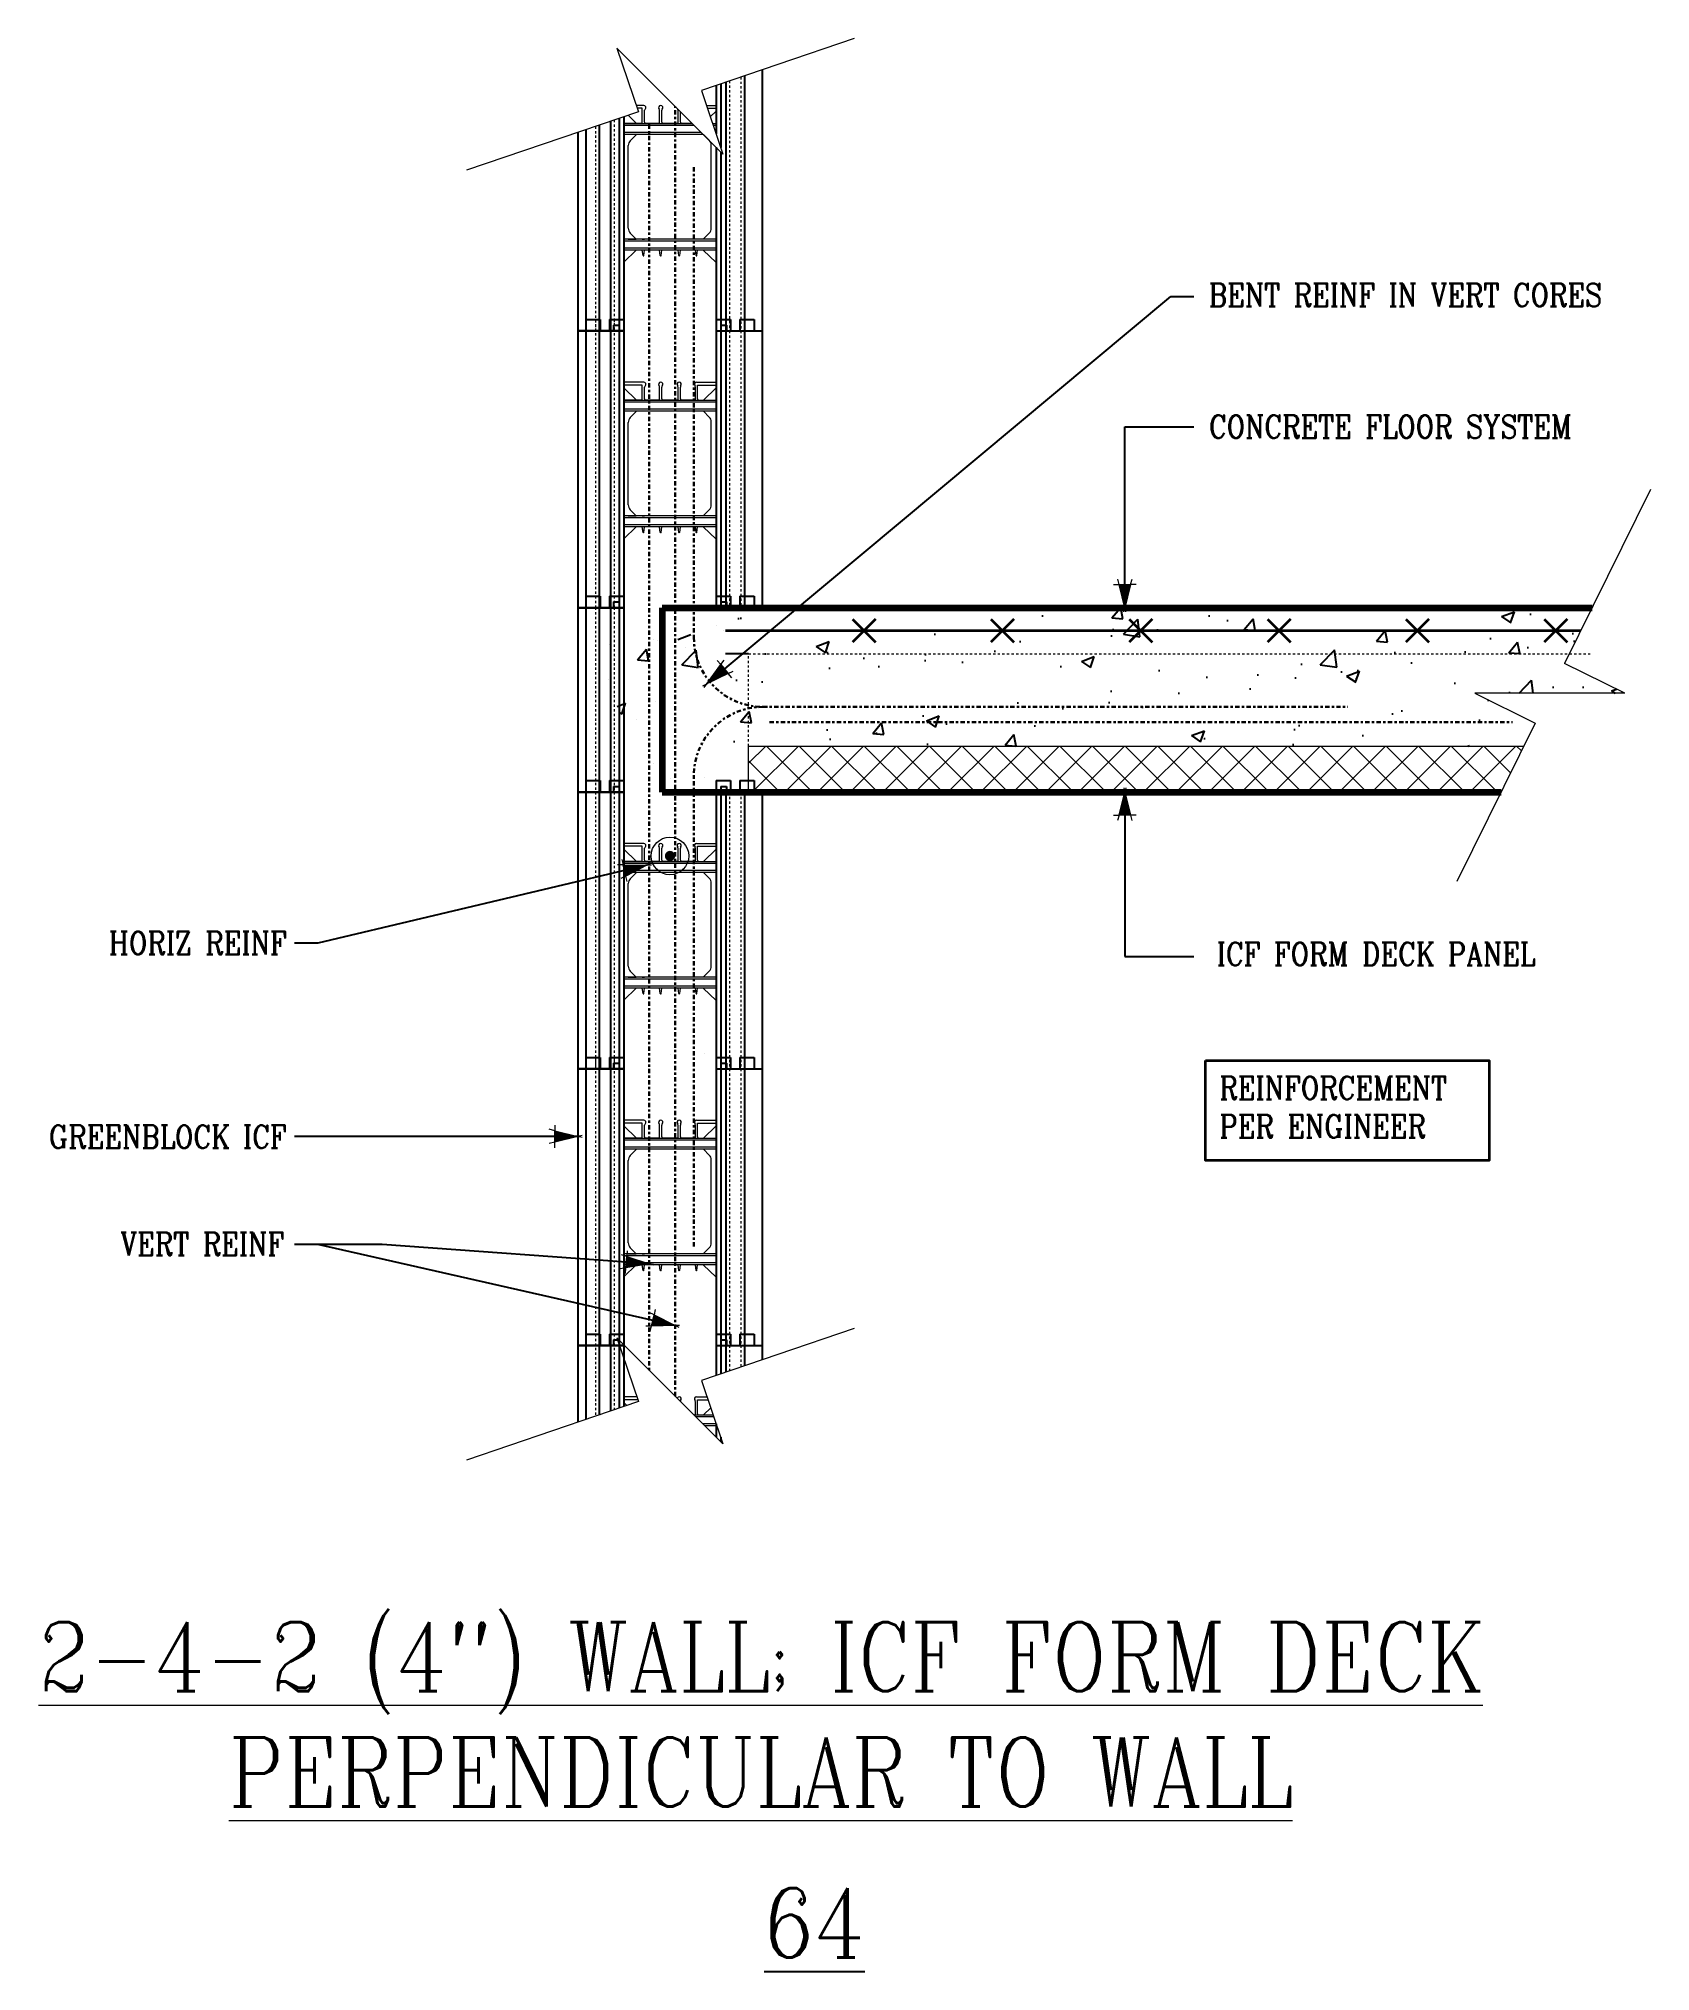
# Model space of a CAD drawing. Header units: inches. Extents: x -113 to -43.1, y 114.3 to 198.1.
import ezdxf

# ---------------------------------------------------------------- set-up
doc = ezdxf.new("R2010")
doc.units = ezdxf.units.IN
doc.header["$MEASUREMENT"] = 0
for name, pattern in [('CENTER', [2, 1.25, -0.25, 0.25, -0.25]), ('DASHED', [0.75, 0.5, -0.25]), ('DASHED2', [0.375, 0.25, -0.125]), ('HIDDEN', [0.375, 0.25, -0.125])]:
    doc.linetypes.add(name, pattern=pattern)
doc.layers.get('Defpoints').update_dxf_attribs({"color": 252})
for name, color, linetype, lineweight in [('A2 Hatch', 8, 'Continuous', 9), ('A4 medium', 7, 'Continuous', 35), ('DETAILS', 7, 'Continuous', 13), ('DIM', 3, 'Continuous', 13), ('GRADE', 5, 'Continuous', 100), ('REBAR', 2, 'CENTER', 30)]:
    doc.layers.add(name, color=color, linetype=linetype, lineweight=lineweight)
doc.styles.add('ARCTEXT', font='arctext.shx', dxfattribs={"width": 0.85})
doc.styles.add('RomanC', font='romanc.shx', dxfattribs={"width": 0.85, "height": 5})
doc.dimstyles.new('ARCTEXT1-4', dxfattribs={"dimtxt": 4, "dimasz": 2, "dimexe": 2, "dimexo": 2, "dimgap": 2, "dimtad": 1, "dimdec": 4, "dimzin": 3, "dimdsep": 46, "dimlunit": 4, "dimtxsty": 'ARCTEXT', "dimblk": 'ARCHTICK', "dimcen": 2, "dimaunit": 1, "dimadec": 0, "dimazin": 0, "dimtfac": 1, "dimtdec": 4, "dimtmove": 2, "dimatfit": 3, "dimldrblk": 'arrow', "dimfxl": 0, "dimtolj": 1, "dimtzin": 0, "dimarcsym": 0})

msp = doc.modelspace()

# ---------------------------------------------------------------- texts
at = {"layer": 'Defpoints', "insert": (-79.328, 117.907), "char_height": 3, "width": 90.08, "attachment_point": 2, "style": 'RomanC'}
msp.add_mtext('{\\L64\\P}\\P            ', dxfattribs=at)
at = {"layer": 'DIM', "color": 3, "char_height": 1, "style": 'RomanC'}
for s, insert, width, attachment_point in [('BENT REINF IN VERT CORES', (-62.234, 187.499), 22.68955, 1), ('CONCRETE FLOOR SYSTEM', (-62.223, 181.788), 22.68955, 1), ('HORIZ REINF ', (-102.216, 159.397), 22.68955, 3), ('ICF FORM DECK PANEL', (-61.89, 158.925), 22.68955, 1), ('REINFORCEMENT PER ENGINEER', (-61.776, 153.116), 13.32674, 1), ('GREENBLOCK ICF', (-102.221, 150.996), 22.68955, 3), ('VERT REINF ', (-102.328, 146.352), 22.68955, 3)]:
    msp.add_mtext(s, dxfattribs=dict(at, insert=insert, width=width, attachment_point=attachment_point))
at = {"layer": 'DIM', "insert": (-81.666, 129.454), "char_height": 3, "width": 75.35164, "attachment_point": 2, "style": 'RomanC'}
msp.add_mtext('{\\L2-4-2 (4") WALL; ICF FORM DECK PERPENDICULAR TO WALL}\\P\\P              ', dxfattribs=at)

# ---------------------------------------------------------------- blocks, each defined once
blk = doc.blocks.new('_ArchTick')
at = {"color": 0, "linetype": 'ByBlock', "const_width": 0.15}
blk.add_lwpolyline([(-0.5, -0.5), (0.5, 0.5)], dxfattribs=at)
blk = doc.blocks.new('arrow')
at = {"layer": 'DIM'}
blk.add_hatch(color=253, dxfattribs=at).paths.add_polyline_path([(-2, 0.5), (-2, -0.5), (0, 0)])
at = {"layer": 'DIM', "lineweight": 9}
for points in [[(-2, 0.98), (-2, 0.5), (-2.47, 0.62)], [(0.37, 0.09), (0, 0)], [(0.37, -0.09), (0, 0)], [(-2, -0.98), (-2, -0.5), (-2.47, -0.62)]]:
    blk.add_lwpolyline(points, dxfattribs=at)
at = {"layer": 'DIM', "lineweight": 15}
blk.add_lwpolyline([(0, 0), (-2, -0.5), (-2, 0.5), (0, 0)], dxfattribs=at)

# ---------------------------------------------------------------- hatches: boundary and pattern name
at = {"ltscale": 0.15}
h = msp.add_hatch(dxfattribs=at)
h.set_pattern_fill('AR-CONC', color=256, scale=0.8, style=0)
h.set_pattern_definition([(50, (-3852.431, 865.3656), (5.7380815, -0.502017), [0.6, -6.6]), (355, (-3852.431, 865.3656), (-1.110011, 6.017537), [0.48, -5.28]), (100.45145, (-3851.953, 865.324), (4.628071, 5.51552), [0.5099215, -5.609137]), (46.1842, (-3852.431, 866.9656), (8.537928, -1.324152), [0.9, -9.9]), (96.63564, (-3851.7196, 866.855), (7.477296, 7.792949), [0.764882, -8.413704]), (351.1842, (-3852.431, 866.966), (7.477296, 7.792949), [0.72, -7.92]), (21, (-3851.631, 866.5656), (4.7752564, -3.220951), [0.6, -6.6]), (326, (-3851.631, 866.5656), (1.946523, 5.8012), [0.48, -5.28]), (71.45144, (-3851.233, 866.297), (6.721779, 2.580249), [0.5099215, -5.609137]), (37.5, (-3852.431, 865.3656), (0.0972788, 2.6631508), [0, -5.216, 0, -5.36, 0, -5.3]), (7.5, (-3852.431, 865.3656), (2.1045563, 3.1552937), [0, -3.056, 0, -5.096, 0, -2.02]), (327.5, (-3854.215, 865.3656), (4.2705795, -0.180439), [0, -2, 0, -6.24, 0, -8.28]), (317.5, (-3855.015, 865.3656), (4.6654894, 0.80084), [0, -2.6, 0, -4.144, 0, -5.88])])
h.paths.add_polyline_path([(-83.188, 173.438), (-45.612, 173.438), (-46.807, 171.017), (-44.193, 169.727), (-50.693, 169.727), (-48.08, 168.437), (-48.573, 167.438), (-83.188, 167.438)])
at = {"layer": 'A2 Hatch', "ltscale": 0.15}
h = msp.add_hatch(dxfattribs=at)
h.set_pattern_fill('ANSI37', color=256, scale=8, style=0)
h.set_pattern_definition([(45, (-3852.4311, 865.3656), (-0.70710678, 0.70710678), []), (135, (-3852.4311, 865.3656), (-0.70710678, -0.70710678), [])])
h.paths.add_polyline_path([(-82.188, 165.438), (-82.188, 167.438), (-48.573, 167.438), (-49.56, 165.438)])
h = msp.add_hatch(color=256, dxfattribs=at)
edge = h.paths.add_edge_path()
edge.add_arc((-85.598, 162.672), 0.224, 0, 360)

# ---------------------------------------------------------------- linework, layer by layer
at = {"color": 1}
for p, q in [((-83.398, 196.149), (-83.398, 193.394)), ((-83.183, 196.222), (-83.183, 185.438)), ((-82.363, 196.5), (-82.363, 185.438)), ((-81.598, 196.759), (-81.598, 185.438)), ((-83.598, 196.081), (-83.598, 193.984)), ((-88.173, 194.529), (-88.173, 185.438)), ((-87.798, 194.657), (-87.798, 185.438)), ((-87.598, 194.724), (-87.598, 185.438)), ((-89.598, 194.046), (-89.598, 185.438)), ((-89.248, 194.165), (-89.248, 185.438)), ((-88.673, 194.36), (-88.673, 185.438)), ((-83.598, 193.403), (-83.598, 185.438)), ((-83.398, 193.203), (-83.398, 185.438)), ((-89.598, 185.438), (-87.598, 185.438)), ((-89.598, 185.438), (-88.048, 185.438)), ((-89.598, 185.438), (-87.598, 185.438)), ((-89.598, 185.438), (-87.598, 185.438)), ((-89.598, 185.438), (-89.598, 173.438)), ((-89.598, 185.438), (-88.048, 185.438)), ((-89.598, 185.438), (-87.598, 185.438)), ((-89.598, 185.438), (-87.598, 185.438)), ((-89.598, 185.438), (-87.598, 185.438)), ((-89.598, 185.438), (-88.048, 185.438)), ((-89.598, 185.438), (-87.598, 185.438)), ((-89.598, 185.438), (-87.598, 185.438)), ((-89.598, 185.438), (-88.048, 185.438)), ((-89.598, 185.438), (-87.598, 185.438)), ((-89.598, 185.438), (-87.598, 185.438)), ((-89.248, 185.938), (-88.623, 185.938)), ((-89.248, 185.938), (-88.623, 185.938)), ((-89.248, 185.938), (-89.248, 173.438)), ((-89.248, 185.938), (-88.623, 185.938)), ((-89.248, 185.938), (-88.623, 185.938)), ((-88.673, 185.938), (-88.673, 173.438)), ((-88.173, 185.438), (-88.673, 185.438)), ((-88.173, 185.438), (-88.673, 185.438)), ((-88.173, 185.438), (-88.673, 185.438)), ((-88.173, 185.438), (-88.673, 185.438)), ((-88.623, 185.938), (-88.623, 185.438)), ((-88.623, 185.938), (-88.623, 185.438)), ((-88.623, 185.938), (-88.623, 185.438)), ((-88.623, 185.938), (-88.623, 185.438)), ((-88.223, 185.938), (-88.223, 185.438)), ((-88.223, 185.938), (-87.598, 185.938)), ((-88.223, 185.938), (-88.223, 185.438)), ((-88.223, 185.938), (-87.598, 185.938)), ((-88.223, 185.938), (-88.223, 185.438)), ((-88.223, 185.938), (-87.598, 185.938)), ((-88.223, 185.938), (-88.223, 185.438)), ((-88.223, 185.938), (-87.598, 185.938)), ((-88.173, 185.938), (-88.173, 173.438)), ((-88.048, 185.688), (-88.048, 185.438)), ((-88.048, 185.688), (-87.798, 185.688)), ((-88.048, 185.688), (-88.048, 185.438)), ((-88.048, 185.688), (-87.798, 185.688)), ((-88.048, 185.688), (-88.048, 185.438)), ((-88.048, 185.688), (-87.798, 185.688)), ((-88.048, 185.688), (-88.048, 185.438)), ((-88.048, 185.688), (-87.798, 185.688)), ((-87.798, 185.688), (-87.798, 173.438)), ((-87.798, 185.438), (-87.598, 185.438)), ((-87.798, 185.438), (-87.598, 185.438)), ((-87.798, 185.438), (-87.598, 185.438)), ((-87.798, 185.438), (-87.598, 185.438)), ((-87.598, 185.938), (-87.598, 173.438)), ((-83.598, 185.938), (-82.973, 185.938)), ((-83.598, 185.938), (-83.598, 173.438)), ((-83.598, 185.938), (-82.973, 185.938)), ((-83.598, 185.938), (-82.973, 185.938)), ((-83.598, 185.938), (-82.973, 185.938)), ((-83.598, 185.438), (-81.598, 185.438)), ((-83.598, 185.438), (-83.398, 185.438)), ((-83.598, 185.438), (-81.598, 185.438)), ((-83.598, 185.438), (-81.598, 185.438)), ((-83.598, 185.438), (-83.398, 185.438)), ((-83.598, 185.438), (-81.598, 185.438)), ((-83.598, 185.438), (-81.598, 185.438)), ((-83.598, 185.438), (-81.598, 185.438)), ((-83.598, 185.438), (-83.398, 185.438)), ((-83.598, 185.438), (-81.598, 185.438)), ((-83.598, 185.438), (-81.598, 185.438)), ((-83.598, 185.438), (-83.398, 185.438)), ((-83.598, 185.438), (-81.598, 185.438)), ((-83.598, 185.438), (-81.598, 185.438)), ((-83.398, 185.688), (-83.148, 185.688)), ((-83.398, 185.688), (-83.398, 173.438)), ((-83.398, 185.688), (-83.148, 185.688)), ((-83.398, 185.688), (-83.148, 185.688)), ((-83.398, 185.688), (-83.148, 185.688)), ((-83.183, 185.438), (-81.598, 185.438)), ((-83.183, 185.438), (-81.598, 185.438)), ((-83.183, 185.438), (-83.183, 173.438)), ((-83.183, 185.438), (-81.598, 185.438)), ((-83.183, 185.438), (-81.598, 185.438)), ((-83.148, 185.688), (-83.148, 185.438)), ((-83.148, 185.688), (-83.148, 185.438)), ((-83.148, 185.688), (-83.148, 185.438)), ((-83.148, 185.688), (-83.148, 185.438)), ((-82.973, 185.938), (-82.973, 185.438)), ((-82.973, 185.938), (-82.973, 185.438)), ((-82.973, 185.938), (-82.973, 185.438)), ((-82.973, 185.938), (-82.973, 185.438)), ((-82.573, 185.938), (-82.573, 185.438)), ((-82.573, 185.938), (-81.948, 185.938)), ((-82.573, 185.938), (-82.573, 185.438)), ((-82.573, 185.938), (-81.948, 185.938)), ((-82.573, 185.938), (-82.573, 185.438)), ((-82.573, 185.938), (-81.948, 185.938)), ((-82.573, 185.938), (-82.573, 185.438)), ((-82.573, 185.938), (-81.948, 185.938)), ((-82.363, 185.438), (-82.363, 173.438)), ((-81.948, 185.938), (-81.948, 185.438)), ((-81.948, 185.938), (-81.948, 185.438)), ((-81.948, 185.938), (-81.948, 185.438)), ((-81.948, 185.938), (-81.948, 185.438)), ((-81.598, 185.438), (-81.598, 173.438)), ((-89.248, 173.938), (-88.623, 173.938)), ((-89.248, 173.938), (-88.623, 173.938)), ((-88.623, 173.938), (-88.623, 173.438)), ((-88.623, 173.938), (-88.623, 173.438)), ((-88.223, 173.938), (-88.223, 173.438)), ((-88.223, 173.938), (-87.598, 173.938)), ((-88.223, 173.938), (-88.223, 173.438)), ((-88.223, 173.938), (-87.598, 173.938)), ((-88.048, 173.688), (-88.048, 173.438)), ((-88.048, 173.688), (-87.798, 173.688)), ((-88.048, 173.688), (-88.048, 173.438)), ((-88.048, 173.688), (-87.798, 173.688)), ((-83.598, 173.938), (-82.973, 173.938)), ((-83.598, 173.938), (-82.973, 173.938)), ((-83.398, 173.688), (-83.148, 173.688)), ((-83.398, 173.688), (-83.148, 173.688)), ((-83.148, 173.688), (-83.148, 173.438)), ((-83.148, 173.688), (-83.148, 173.438)), ((-82.973, 173.938), (-82.973, 173.438)), ((-82.973, 173.938), (-82.973, 173.438)), ((-82.573, 173.938), (-82.573, 173.438)), ((-82.573, 173.938), (-81.948, 173.938)), ((-82.573, 173.938), (-82.573, 173.438)), ((-82.573, 173.938), (-81.948, 173.938)), ((-81.948, 173.938), (-81.948, 173.438)), ((-81.948, 173.938), (-81.948, 173.438)), ((-89.598, 173.438), (-87.598, 173.438)), ((-89.598, 173.438), (-88.048, 173.438)), ((-89.598, 173.438), (-87.598, 173.438)), ((-89.598, 173.438), (-87.598, 173.438)), ((-89.598, 173.438), (-88.048, 173.438)), ((-89.598, 173.438), (-87.598, 173.438)), ((-89.598, 173.438), (-87.598, 173.438)), ((-89.598, 173.438), (-89.598, 153.438)), ((-89.248, 173.438), (-89.248, 153.438)), ((-88.173, 173.438), (-88.673, 173.438)), ((-88.173, 173.438), (-88.673, 173.438)), ((-88.673, 173.438), (-88.673, 153.438)), ((-88.173, 173.438), (-88.173, 153.438)), ((-87.798, 173.438), (-87.598, 173.438)), ((-87.798, 173.438), (-87.598, 173.438)), ((-87.798, 173.438), (-87.798, 153.438)), ((-87.598, 173.438), (-87.598, 153.438)), ((-83.598, 173.438), (-81.598, 173.438)), ((-83.598, 173.438), (-83.398, 173.438)), ((-83.598, 173.438), (-81.598, 173.438)), ((-83.598, 173.438), (-81.598, 173.438)), ((-83.598, 173.438), (-83.398, 173.438)), ((-83.598, 173.438), (-81.598, 173.438)), ((-83.598, 173.438), (-81.598, 173.438)), ((-83.183, 173.438), (-81.598, 173.438)), ((-83.183, 173.438), (-81.598, 173.438)), ((-89.248, 165.938), (-88.623, 165.938)), ((-89.248, 165.938), (-88.623, 165.938)), ((-88.623, 165.938), (-88.623, 165.438)), ((-88.623, 165.938), (-88.623, 165.438)), ((-88.223, 165.938), (-88.223, 165.438)), ((-88.223, 165.938), (-87.598, 165.938)), ((-88.223, 165.938), (-88.223, 165.438)), ((-88.223, 165.938), (-87.598, 165.938)), ((-83.598, 165.938), (-82.973, 165.938)), ((-83.598, 165.938), (-83.598, 153.438)), ((-83.598, 165.938), (-82.973, 165.938)), ((-82.973, 165.938), (-82.973, 165.438)), ((-82.973, 165.938), (-82.973, 165.438)), ((-82.573, 165.938), (-82.573, 165.438)), ((-82.573, 165.938), (-81.948, 165.938)), ((-82.573, 165.938), (-82.573, 165.438)), ((-82.573, 165.938), (-81.948, 165.938)), ((-81.948, 165.938), (-81.948, 165.438)), ((-81.948, 165.938), (-81.948, 165.438)), ((-89.598, 165.438), (-87.598, 165.438)), ((-89.598, 165.438), (-88.048, 165.438)), ((-89.598, 165.438), (-87.598, 165.438)), ((-89.598, 165.438), (-87.598, 165.438)), ((-89.598, 165.438), (-88.048, 165.438)), ((-89.598, 165.438), (-87.598, 165.438)), ((-89.598, 165.438), (-87.598, 165.438)), ((-88.173, 165.438), (-88.673, 165.438)), ((-88.173, 165.438), (-88.673, 165.438)), ((-88.048, 165.688), (-88.048, 165.438)), ((-88.048, 165.688), (-87.798, 165.688)), ((-88.048, 165.688), (-88.048, 165.438)), ((-88.048, 165.688), (-87.798, 165.688)), ((-87.798, 165.438), (-87.598, 165.438)), ((-87.798, 165.438), (-87.598, 165.438)), ((-83.598, 165.438), (-81.598, 165.438)), ((-83.598, 165.438), (-83.398, 165.438)), ((-83.598, 165.438), (-81.598, 165.438)), ((-83.598, 165.438), (-81.598, 165.438)), ((-83.598, 165.438), (-83.398, 165.438)), ((-83.598, 165.438), (-81.598, 165.438)), ((-83.598, 165.438), (-81.598, 165.438)), ((-83.398, 165.688), (-83.148, 165.688)), ((-83.398, 165.688), (-83.398, 153.438)), ((-83.398, 165.688), (-83.148, 165.688)), ((-83.183, 165.438), (-81.598, 165.438)), ((-83.183, 165.438), (-81.598, 165.438)), ((-83.183, 165.438), (-83.183, 153.438)), ((-83.148, 165.688), (-83.148, 165.438)), ((-83.148, 165.688), (-83.148, 165.438)), ((-82.363, 165.438), (-82.363, 153.438)), ((-81.598, 165.438), (-81.598, 153.438)), ((-89.598, 153.438), (-87.598, 153.438)), ((-89.598, 153.438), (-88.048, 153.438)), ((-89.598, 153.438), (-87.598, 153.438)), ((-89.598, 153.438), (-87.598, 153.438)), ((-89.598, 153.438), (-88.048, 153.438)), ((-89.598, 153.438), (-87.598, 153.438)), ((-89.598, 153.438), (-87.598, 153.438)), ((-89.598, 153.438), (-87.598, 153.438)), ((-89.598, 153.438), (-88.048, 153.438)), ((-89.598, 153.438), (-87.598, 153.438)), ((-89.598, 153.438), (-87.598, 153.438)), ((-89.598, 153.438), (-89.598, 141.438)), ((-89.598, 153.438), (-88.048, 153.438)), ((-89.598, 153.438), (-87.598, 153.438)), ((-89.598, 153.438), (-87.598, 153.438)), ((-89.248, 153.938), (-88.623, 153.938)), ((-89.248, 153.938), (-88.623, 153.938)), ((-89.248, 153.938), (-88.623, 153.938)), ((-89.248, 153.938), (-88.623, 153.938)), ((-89.248, 153.938), (-89.248, 141.438)), ((-88.673, 153.938), (-88.673, 141.438)), ((-88.173, 153.438), (-88.673, 153.438)), ((-88.173, 153.438), (-88.673, 153.438)), ((-88.173, 153.438), (-88.673, 153.438)), ((-88.173, 153.438), (-88.673, 153.438)), ((-88.623, 153.938), (-88.623, 153.438)), ((-88.623, 153.938), (-88.623, 153.438)), ((-88.623, 153.938), (-88.623, 153.438)), ((-88.623, 153.938), (-88.623, 153.438)), ((-88.223, 153.938), (-88.223, 153.438)), ((-88.223, 153.938), (-87.598, 153.938)), ((-88.223, 153.938), (-88.223, 153.438)), ((-88.223, 153.938), (-87.598, 153.938)), ((-88.223, 153.938), (-88.223, 153.438)), ((-88.223, 153.938), (-87.598, 153.938)), ((-88.223, 153.938), (-88.223, 153.438)), ((-88.223, 153.938), (-87.598, 153.938)), ((-88.173, 153.938), (-88.173, 141.438)), ((-88.048, 153.688), (-88.048, 153.438)), ((-88.048, 153.688), (-87.798, 153.688)), ((-88.048, 153.688), (-88.048, 153.438)), ((-88.048, 153.688), (-87.798, 153.688)), ((-88.048, 153.688), (-88.048, 153.438)), ((-88.048, 153.688), (-87.798, 153.688)), ((-88.048, 153.688), (-88.048, 153.438)), ((-88.048, 153.688), (-87.798, 153.688)), ((-87.798, 153.688), (-87.798, 141.438)), ((-87.798, 153.438), (-87.598, 153.438)), ((-87.798, 153.438), (-87.598, 153.438)), ((-87.798, 153.438), (-87.598, 153.438)), ((-87.798, 153.438), (-87.598, 153.438)), ((-87.598, 153.938), (-87.598, 141.438)), ((-83.598, 153.938), (-82.973, 153.938)), ((-83.598, 153.938), (-82.973, 153.938)), ((-83.598, 153.938), (-82.973, 153.938)), ((-83.598, 153.938), (-83.598, 141.438)), ((-83.598, 153.938), (-82.973, 153.938)), ((-83.598, 153.438), (-81.598, 153.438)), ((-83.598, 153.438), (-83.398, 153.438)), ((-83.598, 153.438), (-81.598, 153.438)), ((-83.598, 153.438), (-81.598, 153.438)), ((-83.598, 153.438), (-83.398, 153.438)), ((-83.598, 153.438), (-81.598, 153.438)), ((-83.598, 153.438), (-81.598, 153.438)), ((-83.598, 153.438), (-81.598, 153.438)), ((-83.598, 153.438), (-83.398, 153.438)), ((-83.598, 153.438), (-81.598, 153.438)), ((-83.598, 153.438), (-81.598, 153.438)), ((-83.598, 153.438), (-83.398, 153.438)), ((-83.598, 153.438), (-81.598, 153.438)), ((-83.598, 153.438), (-81.598, 153.438)), ((-83.398, 153.688), (-83.148, 153.688)), ((-83.398, 153.688), (-83.148, 153.688)), ((-83.398, 153.688), (-83.148, 153.688)), ((-83.398, 153.688), (-83.398, 141.438)), ((-83.398, 153.688), (-83.148, 153.688)), ((-83.183, 153.438), (-81.598, 153.438)), ((-83.183, 153.438), (-81.598, 153.438)), ((-83.183, 153.438), (-81.598, 153.438)), ((-83.183, 153.438), (-81.598, 153.438)), ((-83.183, 153.438), (-83.183, 141.438)), ((-83.148, 153.688), (-83.148, 153.438)), ((-83.148, 153.688), (-83.148, 153.438)), ((-83.148, 153.688), (-83.148, 153.438)), ((-83.148, 153.688), (-83.148, 153.438)), ((-82.973, 153.938), (-82.973, 153.438)), ((-82.973, 153.938), (-82.973, 153.438)), ((-82.973, 153.938), (-82.973, 153.438)), ((-82.973, 153.938), (-82.973, 153.438)), ((-82.573, 153.938), (-82.573, 153.438)), ((-82.573, 153.938), (-81.948, 153.938)), ((-82.573, 153.938), (-82.573, 153.438)), ((-82.573, 153.938), (-81.948, 153.938)), ((-82.573, 153.938), (-82.573, 153.438)), ((-82.573, 153.938), (-81.948, 153.938)), ((-82.573, 153.938), (-82.573, 153.438)), ((-82.573, 153.938), (-81.948, 153.938)), ((-82.363, 153.438), (-82.363, 141.438)), ((-81.948, 153.938), (-81.948, 153.438)), ((-81.948, 153.938), (-81.948, 153.438)), ((-81.948, 153.938), (-81.948, 153.438)), ((-81.948, 153.938), (-81.948, 153.438)), ((-81.598, 153.438), (-81.598, 141.438)), ((-89.248, 141.938), (-88.623, 141.938)), ((-89.248, 141.938), (-88.623, 141.938)), ((-89.248, 141.938), (-88.623, 141.938)), ((-89.248, 141.938), (-88.623, 141.938)), ((-89.248, 141.938), (-89.248, 138.235)), ((-88.673, 141.938), (-88.673, 138.43)), ((-88.623, 141.938), (-88.623, 141.438)), ((-88.623, 141.938), (-88.623, 141.438)), ((-88.623, 141.938), (-88.623, 141.438)), ((-88.623, 141.938), (-88.623, 141.438)), ((-88.223, 141.938), (-88.223, 141.438)), ((-88.223, 141.938), (-87.598, 141.938)), ((-88.223, 141.938), (-88.223, 141.438)), ((-88.223, 141.938), (-87.598, 141.938)), ((-88.223, 141.938), (-88.223, 141.438)), ((-88.223, 141.938), (-87.598, 141.938)), ((-88.223, 141.938), (-88.223, 141.438)), ((-88.223, 141.938), (-87.598, 141.938)), ((-88.173, 141.938), (-88.173, 138.599)), ((-88.048, 141.688), (-88.048, 141.438)), ((-88.048, 141.688), (-87.798, 141.688)), ((-88.048, 141.688), (-88.048, 141.438)), ((-88.048, 141.688), (-87.798, 141.688)), ((-88.048, 141.688), (-88.048, 141.438)), ((-88.048, 141.688), (-87.798, 141.688)), ((-88.048, 141.688), (-88.048, 141.438)), ((-88.048, 141.688), (-87.798, 141.688)), ((-87.798, 141.688), (-87.798, 138.726)), ((-87.598, 141.938), (-87.598, 138.794)), ((-83.598, 141.938), (-82.973, 141.938)), ((-83.598, 141.938), (-82.973, 141.938)), ((-83.598, 141.938), (-82.973, 141.938)), ((-83.598, 141.938), (-83.598, 140.151)), ((-83.598, 141.938), (-82.973, 141.938)), ((-83.398, 141.688), (-83.148, 141.688)), ((-83.398, 141.688), (-83.148, 141.688)), ((-83.398, 141.688), (-83.148, 141.688)), ((-83.398, 141.688), (-83.398, 140.219)), ((-83.398, 141.688), (-83.148, 141.688)), ((-83.148, 141.688), (-83.148, 141.438)), ((-83.148, 141.688), (-83.148, 141.438)), ((-83.148, 141.688), (-83.148, 141.438)), ((-83.148, 141.688), (-83.148, 141.438)), ((-82.973, 141.938), (-82.973, 141.438)), ((-82.973, 141.938), (-82.973, 141.438)), ((-82.973, 141.938), (-82.973, 141.438)), ((-82.973, 141.938), (-82.973, 141.438)), ((-82.573, 141.938), (-82.573, 141.438)), ((-82.573, 141.938), (-81.948, 141.938)), ((-82.573, 141.938), (-82.573, 141.438)), ((-82.573, 141.938), (-81.948, 141.938)), ((-82.573, 141.938), (-82.573, 141.438)), ((-82.573, 141.938), (-81.948, 141.938)), ((-82.573, 141.938), (-82.573, 141.438)), ((-82.573, 141.938), (-81.948, 141.938)), ((-81.948, 141.938), (-81.948, 141.438)), ((-81.948, 141.938), (-81.948, 141.438)), ((-81.948, 141.938), (-81.948, 141.438)), ((-81.948, 141.938), (-81.948, 141.438)), ((-89.598, 141.438), (-87.598, 141.438)), ((-89.598, 141.438), (-88.048, 141.438)), ((-89.598, 141.438), (-87.598, 141.438)), ((-89.598, 141.438), (-87.598, 141.438)), ((-89.598, 141.438), (-88.048, 141.438)), ((-89.598, 141.438), (-87.598, 141.438)), ((-89.598, 141.438), (-87.598, 141.438)), ((-89.598, 141.438), (-87.598, 141.438)), ((-89.598, 141.438), (-88.048, 141.438)), ((-89.598, 141.438), (-87.598, 141.438)), ((-89.598, 141.438), (-87.598, 141.438)), ((-89.598, 141.438), (-89.598, 138.116)), ((-89.598, 141.438), (-88.048, 141.438)), ((-89.598, 141.438), (-87.598, 141.438)), ((-89.598, 141.438), (-87.598, 141.438)), ((-88.173, 141.438), (-88.673, 141.438)), ((-88.173, 141.438), (-88.673, 141.438)), ((-88.173, 141.438), (-88.673, 141.438)), ((-88.173, 141.438), (-88.673, 141.438)), ((-87.798, 141.438), (-87.598, 141.438)), ((-87.798, 141.438), (-87.598, 141.438)), ((-87.798, 141.438), (-87.598, 141.438)), ((-87.798, 141.438), (-87.598, 141.438)), ((-83.598, 141.438), (-81.598, 141.438)), ((-83.598, 141.438), (-83.398, 141.438)), ((-83.598, 141.438), (-81.598, 141.438)), ((-83.598, 141.438), (-81.598, 141.438)), ((-83.598, 141.438), (-83.398, 141.438)), ((-83.598, 141.438), (-81.598, 141.438)), ((-83.598, 141.438), (-81.598, 141.438)), ((-83.598, 141.438), (-81.598, 141.438)), ((-83.598, 141.438), (-83.398, 141.438)), ((-83.598, 141.438), (-81.598, 141.438)), ((-83.598, 141.438), (-81.598, 141.438)), ((-83.598, 141.438), (-83.398, 141.438)), ((-83.598, 141.438), (-81.598, 141.438)), ((-83.598, 141.438), (-81.598, 141.438)), ((-83.183, 141.438), (-81.598, 141.438)), ((-83.183, 141.438), (-81.598, 141.438)), ((-83.183, 141.438), (-81.598, 141.438)), ((-83.183, 141.438), (-81.598, 141.438)), ((-83.183, 141.438), (-83.183, 140.291)), ((-82.363, 141.438), (-82.363, 140.57)), ((-81.598, 141.438), (-81.598, 140.829)), ((-83.598, 138.053), (-83.598, 137.472)), ((-83.398, 137.464), (-83.398, 137.272))]:
    msp.add_line(p, q, dxfattribs=at)
at = {"ltscale": 0.15}
for p, q in [((-87.598, 185.438), (-89.598, 185.438)), ((-87.598, 185.438), (-89.598, 185.438)), ((-87.598, 185.438), (-89.598, 185.438)), ((-87.598, 185.438), (-89.598, 185.438)), ((-88.623, 185.438), (-88.223, 185.438)), ((-88.623, 185.438), (-88.223, 185.438)), ((-88.623, 185.438), (-88.223, 185.438)), ((-88.623, 185.438), (-88.223, 185.438)), ((-83.598, 185.438), (-81.598, 185.438)), ((-83.598, 185.438), (-81.598, 185.438)), ((-83.598, 185.438), (-81.598, 185.438)), ((-83.598, 185.438), (-81.598, 185.438)), ((-87.598, 173.438), (-89.598, 173.438)), ((-87.598, 173.438), (-89.598, 173.438)), ((-88.623, 173.438), (-88.223, 173.438)), ((-88.623, 173.438), (-88.223, 173.438)), ((-83.598, 173.438), (-81.598, 173.438)), ((-83.598, 173.438), (-81.598, 173.438)), ((-83.574, 172.644), (-83.574, 172.644)), ((-83.574, 172.644), (-83.574, 172.644)), ((-88.239, 171.843), (-88.239, 171.843)), ((-88.239, 171.843), (-88.239, 171.843)), ((-86.305, 172.039), (-86.305, 172.039)), ((-86.305, 172.039), (-86.305, 172.039)), ((-86.125, 172.029), (-86.125, 172.029)), ((-86.125, 172.029), (-86.125, 172.029)), ((-85.254, 172.061), (-84.693, 172.276)), ((-83.275, 172.438), (-83.275, 172.438)), ((-83.275, 172.438), (-83.275, 172.438)), ((-87.972, 171.332), (-87.972, 171.332)), ((-87.972, 171.332), (-87.972, 171.332)), ((-87.005, 171.179), (-86.619, 171.638)), ((-87.005, 171.179), (-86.619, 171.638)), ((-87.005, 171.179), (-86.527, 171.137)), ((-86.527, 171.137), (-86.619, 171.638)), ((-86.527, 171.137), (-86.619, 171.638)), ((-85.088, 170.954), (-84.465, 171.603)), ((-84.942, 171.731), (-84.942, 171.731)), ((-84.942, 171.731), (-84.942, 171.731)), ((-84.377, 170.844), (-84.465, 171.603)), ((-82.188, 171.438), (-83.188, 171.438)), ((-88.269, 170.316), (-88.269, 170.316)), ((-85.088, 170.954), (-84.377, 170.843)), ((-83.999, 170.135), (-83.999, 170.135)), ((-87.892, 169.156), (-87.522, 169.298)), ((-87.684, 168.814), (-87.522, 169.298)), ((-86.222, 169.366), (-86.222, 169.366)), ((-87.821, 168.906), (-87.684, 168.814)), ((-87.047, 168.576), (-87.047, 168.576)), ((-83.904, 167.87), (-83.904, 167.87)), ((-82.212, 167.266), (-82.212, 167.266)), ((-86.32, 166.703), (-86.32, 166.703)), ((-85.556, 166.047), (-85.556, 166.047)), ((-84.099, 166.086), (-84.099, 166.086)), ((-87.598, 165.438), (-89.598, 165.438)), ((-87.598, 165.438), (-89.598, 165.438)), ((-88.623, 165.438), (-88.223, 165.438)), ((-88.623, 165.438), (-88.223, 165.438)), ((-83.598, 165.438), (-81.598, 165.438)), ((-83.598, 165.438), (-81.598, 165.438)), ((-87.598, 153.438), (-89.598, 153.438)), ((-87.598, 153.438), (-89.598, 153.438)), ((-87.598, 153.438), (-89.598, 153.438)), ((-87.598, 153.438), (-89.598, 153.438)), ((-88.623, 153.438), (-88.223, 153.438)), ((-88.623, 153.438), (-88.223, 153.438)), ((-88.623, 153.438), (-88.223, 153.438)), ((-88.623, 153.438), (-88.223, 153.438)), ((-85.556, 154.047), (-85.556, 154.047)), ((-84.099, 154.086), (-84.099, 154.086)), ((-83.598, 153.438), (-81.598, 153.438)), ((-83.598, 153.438), (-81.598, 153.438)), ((-83.598, 153.438), (-81.598, 153.438)), ((-83.598, 153.438), (-81.598, 153.438)), ((-87.598, 141.438), (-89.598, 141.438)), ((-87.598, 141.438), (-89.598, 141.438)), ((-87.598, 141.438), (-89.598, 141.438)), ((-87.598, 141.438), (-89.598, 141.438)), ((-88.623, 141.438), (-88.223, 141.438)), ((-88.623, 141.438), (-88.223, 141.438)), ((-88.623, 141.438), (-88.223, 141.438)), ((-88.623, 141.438), (-88.223, 141.438)), ((-83.598, 141.438), (-81.598, 141.438)), ((-83.598, 141.438), (-81.598, 141.438)), ((-83.598, 141.438), (-81.598, 141.438)), ((-83.598, 141.438), (-81.598, 141.438))]:
    msp.add_line(p, q, dxfattribs=at)
at = {"color": 1, "linetype": 'HIDDEN', "ltscale": 0.02}
for p, q in [((-89.248, 185.938), (-88.623, 185.938)), ((-89.248, 185.938), (-88.623, 185.938)), ((-89.248, 185.938), (-88.623, 185.938)), ((-89.248, 185.938), (-88.623, 185.938)), ((-89.248, 185.938), (-88.623, 185.938)), ((-89.248, 185.938), (-88.623, 185.938)), ((-89.248, 185.938), (-88.623, 185.938)), ((-89.248, 185.938), (-88.623, 185.938)), ((-89.248, 185.938), (-88.623, 185.938)), ((-89.248, 185.938), (-88.623, 185.938)), ((-88.623, 185.938), (-88.623, 185.438)), ((-88.623, 185.938), (-88.623, 185.438)), ((-88.623, 185.938), (-88.623, 185.438)), ((-88.623, 185.938), (-88.623, 185.438)), ((-88.623, 185.938), (-88.623, 185.438)), ((-88.623, 185.938), (-88.623, 185.438)), ((-88.623, 185.938), (-88.623, 185.438)), ((-88.623, 185.938), (-88.623, 185.438)), ((-88.623, 185.938), (-88.623, 185.438)), ((-88.623, 185.938), (-88.623, 185.438)), ((-88.223, 185.938), (-88.223, 185.438)), ((-88.223, 185.938), (-87.598, 185.938)), ((-88.223, 185.938), (-88.223, 185.438)), ((-88.223, 185.938), (-87.598, 185.938)), ((-88.223, 185.938), (-88.223, 185.438)), ((-88.223, 185.938), (-87.598, 185.938)), ((-88.223, 185.938), (-88.223, 185.438)), ((-88.223, 185.938), (-87.598, 185.938)), ((-88.223, 185.938), (-88.223, 185.438)), ((-88.223, 185.938), (-87.598, 185.938)), ((-88.223, 185.938), (-88.223, 185.438)), ((-88.223, 185.938), (-87.598, 185.938)), ((-88.223, 185.938), (-88.223, 185.438)), ((-88.223, 185.938), (-87.598, 185.938)), ((-88.223, 185.938), (-88.223, 185.438)), ((-88.223, 185.938), (-87.598, 185.938)), ((-88.223, 185.938), (-88.223, 185.438)), ((-88.223, 185.938), (-87.598, 185.938)), ((-88.223, 185.938), (-88.223, 185.438)), ((-88.223, 185.938), (-87.598, 185.938)), ((-83.598, 185.938), (-82.973, 185.938)), ((-83.598, 185.938), (-82.973, 185.938)), ((-83.598, 185.938), (-82.973, 185.938)), ((-83.598, 185.938), (-82.973, 185.938)), ((-83.598, 185.938), (-82.973, 185.938)), ((-83.598, 185.938), (-82.973, 185.938)), ((-83.598, 185.938), (-82.973, 185.938)), ((-83.598, 185.938), (-82.973, 185.938)), ((-83.598, 185.938), (-82.973, 185.938)), ((-83.598, 185.938), (-82.973, 185.938)), ((-83.398, 185.688), (-83.148, 185.688)), ((-83.398, 185.688), (-83.148, 185.688)), ((-83.398, 185.688), (-83.148, 185.688)), ((-83.398, 185.688), (-83.148, 185.688)), ((-83.398, 185.688), (-83.148, 185.688)), ((-83.398, 185.688), (-83.148, 185.688)), ((-83.398, 185.688), (-83.148, 185.688)), ((-83.398, 185.688), (-83.148, 185.688)), ((-83.398, 185.688), (-83.148, 185.688)), ((-83.398, 185.688), (-83.148, 185.688)), ((-83.148, 185.688), (-83.148, 185.438)), ((-83.148, 185.688), (-83.148, 185.438)), ((-83.148, 185.688), (-83.148, 185.438)), ((-83.148, 185.688), (-83.148, 185.438)), ((-83.148, 185.688), (-83.148, 185.438)), ((-83.148, 185.688), (-83.148, 185.438)), ((-83.148, 185.688), (-83.148, 185.438)), ((-83.148, 185.688), (-83.148, 185.438)), ((-83.148, 185.688), (-83.148, 185.438)), ((-83.148, 185.688), (-83.148, 185.438)), ((-82.973, 185.938), (-82.973, 185.438)), ((-82.973, 185.938), (-82.973, 185.438)), ((-82.973, 185.938), (-82.973, 185.438)), ((-82.973, 185.938), (-82.973, 185.438)), ((-82.973, 185.938), (-82.973, 185.438)), ((-82.973, 185.938), (-82.973, 185.438)), ((-82.973, 185.938), (-82.973, 185.438)), ((-82.973, 185.938), (-82.973, 185.438)), ((-82.973, 185.938), (-82.973, 185.438)), ((-82.973, 185.938), (-82.973, 185.438)), ((-82.573, 185.938), (-82.573, 185.438)), ((-82.573, 185.938), (-81.948, 185.938)), ((-82.573, 185.938), (-82.573, 185.438)), ((-82.573, 185.938), (-81.948, 185.938)), ((-82.573, 185.938), (-82.573, 185.438)), ((-82.573, 185.938), (-81.948, 185.938)), ((-82.573, 185.938), (-82.573, 185.438)), ((-82.573, 185.938), (-81.948, 185.938)), ((-82.573, 185.938), (-82.573, 185.438)), ((-82.573, 185.938), (-81.948, 185.938)), ((-82.573, 185.938), (-82.573, 185.438)), ((-82.573, 185.938), (-81.948, 185.938)), ((-82.573, 185.938), (-82.573, 185.438)), ((-82.573, 185.938), (-81.948, 185.938)), ((-82.573, 185.938), (-82.573, 185.438)), ((-82.573, 185.938), (-81.948, 185.938)), ((-82.573, 185.938), (-82.573, 185.438)), ((-82.573, 185.938), (-81.948, 185.938)), ((-82.573, 185.938), (-82.573, 185.438)), ((-82.573, 185.938), (-81.948, 185.938)), ((-81.948, 185.938), (-81.948, 185.438)), ((-81.948, 185.938), (-81.948, 185.438)), ((-81.948, 185.938), (-81.948, 185.438)), ((-81.948, 185.938), (-81.948, 185.438)), ((-81.948, 185.938), (-81.948, 185.438)), ((-81.948, 185.938), (-81.948, 185.438)), ((-81.948, 185.938), (-81.948, 185.438)), ((-81.948, 185.938), (-81.948, 185.438)), ((-81.948, 185.938), (-81.948, 185.438)), ((-81.948, 185.938), (-81.948, 185.438)), ((-89.248, 173.938), (-88.623, 173.938)), ((-89.248, 173.938), (-88.623, 173.938)), ((-89.248, 173.938), (-88.623, 173.938)), ((-89.248, 173.938), (-88.623, 173.938)), ((-89.248, 173.938), (-88.623, 173.938)), ((-88.623, 173.938), (-88.623, 173.438)), ((-88.623, 173.938), (-88.623, 173.438)), ((-88.623, 173.938), (-88.623, 173.438)), ((-88.623, 173.938), (-88.623, 173.438)), ((-88.623, 173.938), (-88.623, 173.438)), ((-88.223, 173.938), (-88.223, 173.438)), ((-88.223, 173.938), (-87.598, 173.938)), ((-88.223, 173.938), (-88.223, 173.438)), ((-88.223, 173.938), (-87.598, 173.938)), ((-88.223, 173.938), (-88.223, 173.438)), ((-88.223, 173.938), (-87.598, 173.938)), ((-88.223, 173.938), (-88.223, 173.438)), ((-88.223, 173.938), (-87.598, 173.938)), ((-88.223, 173.938), (-88.223, 173.438)), ((-88.223, 173.938), (-87.598, 173.938)), ((-83.598, 173.938), (-82.973, 173.938)), ((-83.598, 173.938), (-82.973, 173.938)), ((-83.598, 173.938), (-82.973, 173.938)), ((-83.598, 173.938), (-82.973, 173.938)), ((-83.598, 173.938), (-82.973, 173.938)), ((-83.398, 173.688), (-83.148, 173.688)), ((-83.398, 173.688), (-83.148, 173.688)), ((-83.398, 173.688), (-83.148, 173.688)), ((-83.398, 173.688), (-83.148, 173.688)), ((-83.398, 173.688), (-83.148, 173.688)), ((-83.148, 173.688), (-83.148, 173.438)), ((-83.148, 173.688), (-83.148, 173.438)), ((-83.148, 173.688), (-83.148, 173.438)), ((-83.148, 173.688), (-83.148, 173.438)), ((-83.148, 173.688), (-83.148, 173.438)), ((-82.973, 173.938), (-82.973, 173.438)), ((-82.973, 173.938), (-82.973, 173.438)), ((-82.973, 173.938), (-82.973, 173.438)), ((-82.973, 173.938), (-82.973, 173.438)), ((-82.973, 173.938), (-82.973, 173.438)), ((-82.573, 173.938), (-82.573, 173.438)), ((-82.573, 173.938), (-81.948, 173.938)), ((-82.573, 173.938), (-82.573, 173.438)), ((-82.573, 173.938), (-81.948, 173.938)), ((-82.573, 173.938), (-82.573, 173.438)), ((-82.573, 173.938), (-81.948, 173.938)), ((-82.573, 173.938), (-82.573, 173.438)), ((-82.573, 173.938), (-81.948, 173.938)), ((-82.573, 173.938), (-82.573, 173.438)), ((-82.573, 173.938), (-81.948, 173.938)), ((-81.948, 173.938), (-81.948, 173.438)), ((-81.948, 173.938), (-81.948, 173.438)), ((-81.948, 173.938), (-81.948, 173.438)), ((-81.948, 173.938), (-81.948, 173.438)), ((-81.948, 173.938), (-81.948, 173.438)), ((-89.248, 165.938), (-88.623, 165.938)), ((-89.248, 165.938), (-88.623, 165.938)), ((-89.248, 165.938), (-88.623, 165.938)), ((-89.248, 165.938), (-88.623, 165.938)), ((-89.248, 165.938), (-88.623, 165.938)), ((-88.623, 165.938), (-88.623, 165.438)), ((-88.623, 165.938), (-88.623, 165.438)), ((-88.623, 165.938), (-88.623, 165.438)), ((-88.623, 165.938), (-88.623, 165.438)), ((-88.623, 165.938), (-88.623, 165.438)), ((-88.223, 165.938), (-88.223, 165.438)), ((-88.223, 165.938), (-87.598, 165.938)), ((-88.223, 165.938), (-88.223, 165.438)), ((-88.223, 165.938), (-87.598, 165.938)), ((-88.223, 165.938), (-88.223, 165.438)), ((-88.223, 165.938), (-87.598, 165.938)), ((-88.223, 165.938), (-88.223, 165.438)), ((-88.223, 165.938), (-87.598, 165.938)), ((-88.223, 165.938), (-88.223, 165.438)), ((-88.223, 165.938), (-87.598, 165.938)), ((-83.598, 165.938), (-82.973, 165.938)), ((-83.598, 165.938), (-82.973, 165.938)), ((-83.598, 165.938), (-82.973, 165.938)), ((-83.598, 165.938), (-82.973, 165.938)), ((-83.598, 165.938), (-82.973, 165.938)), ((-82.973, 165.938), (-82.973, 165.438)), ((-82.973, 165.938), (-82.973, 165.438)), ((-82.973, 165.938), (-82.973, 165.438)), ((-82.973, 165.938), (-82.973, 165.438)), ((-82.973, 165.938), (-82.973, 165.438)), ((-82.573, 165.938), (-82.573, 165.438)), ((-82.573, 165.938), (-81.948, 165.938)), ((-82.573, 165.938), (-82.573, 165.438)), ((-82.573, 165.938), (-81.948, 165.938)), ((-82.573, 165.938), (-82.573, 165.438)), ((-82.573, 165.938), (-81.948, 165.938)), ((-82.573, 165.938), (-82.573, 165.438)), ((-82.573, 165.938), (-81.948, 165.938)), ((-82.573, 165.938), (-82.573, 165.438)), ((-82.573, 165.938), (-81.948, 165.938)), ((-81.948, 165.938), (-81.948, 165.438)), ((-81.948, 165.938), (-81.948, 165.438)), ((-81.948, 165.938), (-81.948, 165.438)), ((-81.948, 165.938), (-81.948, 165.438)), ((-81.948, 165.938), (-81.948, 165.438)), ((-83.398, 165.688), (-83.148, 165.688)), ((-83.398, 165.688), (-83.148, 165.688)), ((-83.398, 165.688), (-83.148, 165.688)), ((-83.398, 165.688), (-83.148, 165.688)), ((-83.398, 165.688), (-83.148, 165.688)), ((-83.148, 165.688), (-83.148, 165.438)), ((-83.148, 165.688), (-83.148, 165.438)), ((-83.148, 165.688), (-83.148, 165.438)), ((-83.148, 165.688), (-83.148, 165.438)), ((-83.148, 165.688), (-83.148, 165.438)), ((-89.248, 153.938), (-88.623, 153.938)), ((-89.248, 153.938), (-88.623, 153.938)), ((-89.248, 153.938), (-88.623, 153.938)), ((-89.248, 153.938), (-88.623, 153.938)), ((-89.248, 153.938), (-88.623, 153.938)), ((-89.248, 153.938), (-88.623, 153.938)), ((-89.248, 153.938), (-88.623, 153.938)), ((-89.248, 153.938), (-88.623, 153.938)), ((-89.248, 153.938), (-88.623, 153.938)), ((-89.248, 153.938), (-88.623, 153.938)), ((-88.623, 153.938), (-88.623, 153.438)), ((-88.623, 153.938), (-88.623, 153.438)), ((-88.623, 153.938), (-88.623, 153.438)), ((-88.623, 153.938), (-88.623, 153.438)), ((-88.623, 153.938), (-88.623, 153.438)), ((-88.623, 153.938), (-88.623, 153.438)), ((-88.623, 153.938), (-88.623, 153.438)), ((-88.623, 153.938), (-88.623, 153.438)), ((-88.623, 153.938), (-88.623, 153.438)), ((-88.623, 153.938), (-88.623, 153.438)), ((-88.223, 153.938), (-88.223, 153.438)), ((-88.223, 153.938), (-87.598, 153.938)), ((-88.223, 153.938), (-88.223, 153.438)), ((-88.223, 153.938), (-87.598, 153.938)), ((-88.223, 153.938), (-88.223, 153.438)), ((-88.223, 153.938), (-87.598, 153.938)), ((-88.223, 153.938), (-88.223, 153.438)), ((-88.223, 153.938), (-87.598, 153.938)), ((-88.223, 153.938), (-88.223, 153.438)), ((-88.223, 153.938), (-87.598, 153.938)), ((-88.223, 153.938), (-88.223, 153.438)), ((-88.223, 153.938), (-87.598, 153.938)), ((-88.223, 153.938), (-88.223, 153.438)), ((-88.223, 153.938), (-87.598, 153.938)), ((-88.223, 153.938), (-88.223, 153.438)), ((-88.223, 153.938), (-87.598, 153.938)), ((-88.223, 153.938), (-88.223, 153.438)), ((-88.223, 153.938), (-87.598, 153.938)), ((-88.223, 153.938), (-88.223, 153.438)), ((-88.223, 153.938), (-87.598, 153.938)), ((-83.598, 153.938), (-82.973, 153.938)), ((-83.598, 153.938), (-82.973, 153.938)), ((-83.598, 153.938), (-82.973, 153.938)), ((-83.598, 153.938), (-82.973, 153.938)), ((-83.598, 153.938), (-82.973, 153.938)), ((-83.598, 153.938), (-82.973, 153.938)), ((-83.598, 153.938), (-82.973, 153.938)), ((-83.598, 153.938), (-82.973, 153.938)), ((-83.598, 153.938), (-82.973, 153.938)), ((-83.598, 153.938), (-82.973, 153.938)), ((-83.398, 153.688), (-83.148, 153.688)), ((-83.398, 153.688), (-83.148, 153.688)), ((-83.398, 153.688), (-83.148, 153.688)), ((-83.398, 153.688), (-83.148, 153.688)), ((-83.398, 153.688), (-83.148, 153.688)), ((-83.398, 153.688), (-83.148, 153.688)), ((-83.398, 153.688), (-83.148, 153.688)), ((-83.398, 153.688), (-83.148, 153.688)), ((-83.398, 153.688), (-83.148, 153.688)), ((-83.398, 153.688), (-83.148, 153.688)), ((-83.148, 153.688), (-83.148, 153.438)), ((-83.148, 153.688), (-83.148, 153.438)), ((-83.148, 153.688), (-83.148, 153.438)), ((-83.148, 153.688), (-83.148, 153.438)), ((-83.148, 153.688), (-83.148, 153.438)), ((-83.148, 153.688), (-83.148, 153.438)), ((-83.148, 153.688), (-83.148, 153.438)), ((-83.148, 153.688), (-83.148, 153.438)), ((-83.148, 153.688), (-83.148, 153.438)), ((-83.148, 153.688), (-83.148, 153.438)), ((-82.973, 153.938), (-82.973, 153.438)), ((-82.973, 153.938), (-82.973, 153.438)), ((-82.973, 153.938), (-82.973, 153.438)), ((-82.973, 153.938), (-82.973, 153.438)), ((-82.973, 153.938), (-82.973, 153.438)), ((-82.973, 153.938), (-82.973, 153.438)), ((-82.973, 153.938), (-82.973, 153.438)), ((-82.973, 153.938), (-82.973, 153.438)), ((-82.973, 153.938), (-82.973, 153.438)), ((-82.973, 153.938), (-82.973, 153.438)), ((-82.573, 153.938), (-82.573, 153.438)), ((-82.573, 153.938), (-81.948, 153.938)), ((-82.573, 153.938), (-82.573, 153.438)), ((-82.573, 153.938), (-81.948, 153.938)), ((-82.573, 153.938), (-82.573, 153.438)), ((-82.573, 153.938), (-81.948, 153.938)), ((-82.573, 153.938), (-82.573, 153.438)), ((-82.573, 153.938), (-81.948, 153.938)), ((-82.573, 153.938), (-82.573, 153.438)), ((-82.573, 153.938), (-81.948, 153.938)), ((-82.573, 153.938), (-82.573, 153.438)), ((-82.573, 153.938), (-81.948, 153.938)), ((-82.573, 153.938), (-82.573, 153.438)), ((-82.573, 153.938), (-81.948, 153.938)), ((-82.573, 153.938), (-82.573, 153.438)), ((-82.573, 153.938), (-81.948, 153.938)), ((-82.573, 153.938), (-82.573, 153.438)), ((-82.573, 153.938), (-81.948, 153.938)), ((-82.573, 153.938), (-82.573, 153.438)), ((-82.573, 153.938), (-81.948, 153.938)), ((-81.948, 153.938), (-81.948, 153.438)), ((-81.948, 153.938), (-81.948, 153.438)), ((-81.948, 153.938), (-81.948, 153.438)), ((-81.948, 153.938), (-81.948, 153.438)), ((-81.948, 153.938), (-81.948, 153.438)), ((-81.948, 153.938), (-81.948, 153.438)), ((-81.948, 153.938), (-81.948, 153.438)), ((-81.948, 153.938), (-81.948, 153.438)), ((-81.948, 153.938), (-81.948, 153.438)), ((-81.948, 153.938), (-81.948, 153.438)), ((-89.248, 141.938), (-88.623, 141.938)), ((-89.248, 141.938), (-88.623, 141.938)), ((-89.248, 141.938), (-88.623, 141.938)), ((-89.248, 141.938), (-88.623, 141.938)), ((-89.248, 141.938), (-88.623, 141.938)), ((-89.248, 141.938), (-88.623, 141.938)), ((-89.248, 141.938), (-88.623, 141.938)), ((-89.248, 141.938), (-88.623, 141.938)), ((-89.248, 141.938), (-88.623, 141.938)), ((-89.248, 141.938), (-88.623, 141.938)), ((-88.623, 141.938), (-88.623, 141.438)), ((-88.623, 141.938), (-88.623, 141.438)), ((-88.623, 141.938), (-88.623, 141.438)), ((-88.623, 141.938), (-88.623, 141.438)), ((-88.623, 141.938), (-88.623, 141.438)), ((-88.623, 141.938), (-88.623, 141.438)), ((-88.623, 141.938), (-88.623, 141.438)), ((-88.623, 141.938), (-88.623, 141.438)), ((-88.623, 141.938), (-88.623, 141.438)), ((-88.623, 141.938), (-88.623, 141.438)), ((-88.223, 141.938), (-88.223, 141.438)), ((-88.223, 141.938), (-87.598, 141.938)), ((-88.223, 141.938), (-88.223, 141.438)), ((-88.223, 141.938), (-87.598, 141.938)), ((-88.223, 141.938), (-88.223, 141.438)), ((-88.223, 141.938), (-87.598, 141.938)), ((-88.223, 141.938), (-88.223, 141.438)), ((-88.223, 141.938), (-87.598, 141.938)), ((-88.223, 141.938), (-88.223, 141.438)), ((-88.223, 141.938), (-87.598, 141.938)), ((-88.223, 141.938), (-88.223, 141.438)), ((-88.223, 141.938), (-87.598, 141.938)), ((-88.223, 141.938), (-88.223, 141.438)), ((-88.223, 141.938), (-87.598, 141.938)), ((-88.223, 141.938), (-88.223, 141.438)), ((-88.223, 141.938), (-87.598, 141.938)), ((-88.223, 141.938), (-88.223, 141.438)), ((-88.223, 141.938), (-87.598, 141.938)), ((-88.223, 141.938), (-88.223, 141.438)), ((-88.223, 141.938), (-87.598, 141.938)), ((-83.598, 141.938), (-82.973, 141.938)), ((-83.598, 141.938), (-82.973, 141.938)), ((-83.598, 141.938), (-82.973, 141.938)), ((-83.598, 141.938), (-82.973, 141.938)), ((-83.598, 141.938), (-82.973, 141.938)), ((-83.598, 141.938), (-82.973, 141.938)), ((-83.598, 141.938), (-82.973, 141.938)), ((-83.598, 141.938), (-82.973, 141.938)), ((-83.598, 141.938), (-82.973, 141.938)), ((-83.598, 141.938), (-82.973, 141.938)), ((-83.398, 141.688), (-83.148, 141.688)), ((-83.398, 141.688), (-83.148, 141.688)), ((-83.398, 141.688), (-83.148, 141.688)), ((-83.398, 141.688), (-83.148, 141.688)), ((-83.398, 141.688), (-83.148, 141.688)), ((-83.398, 141.688), (-83.148, 141.688)), ((-83.398, 141.688), (-83.148, 141.688)), ((-83.398, 141.688), (-83.148, 141.688)), ((-83.398, 141.688), (-83.148, 141.688)), ((-83.398, 141.688), (-83.148, 141.688)), ((-83.148, 141.688), (-83.148, 141.438)), ((-83.148, 141.688), (-83.148, 141.438)), ((-83.148, 141.688), (-83.148, 141.438)), ((-83.148, 141.688), (-83.148, 141.438)), ((-83.148, 141.688), (-83.148, 141.438)), ((-83.148, 141.688), (-83.148, 141.438)), ((-83.148, 141.688), (-83.148, 141.438)), ((-83.148, 141.688), (-83.148, 141.438)), ((-83.148, 141.688), (-83.148, 141.438)), ((-83.148, 141.688), (-83.148, 141.438)), ((-82.973, 141.938), (-82.973, 141.438)), ((-82.973, 141.938), (-82.973, 141.438)), ((-82.973, 141.938), (-82.973, 141.438)), ((-82.973, 141.938), (-82.973, 141.438)), ((-82.973, 141.938), (-82.973, 141.438)), ((-82.973, 141.938), (-82.973, 141.438)), ((-82.973, 141.938), (-82.973, 141.438)), ((-82.973, 141.938), (-82.973, 141.438)), ((-82.973, 141.938), (-82.973, 141.438)), ((-82.973, 141.938), (-82.973, 141.438)), ((-82.573, 141.938), (-82.573, 141.438)), ((-82.573, 141.938), (-81.948, 141.938)), ((-82.573, 141.938), (-82.573, 141.438)), ((-82.573, 141.938), (-81.948, 141.938)), ((-82.573, 141.938), (-82.573, 141.438)), ((-82.573, 141.938), (-81.948, 141.938)), ((-82.573, 141.938), (-82.573, 141.438)), ((-82.573, 141.938), (-81.948, 141.938)), ((-82.573, 141.938), (-82.573, 141.438)), ((-82.573, 141.938), (-81.948, 141.938)), ((-82.573, 141.938), (-82.573, 141.438)), ((-82.573, 141.938), (-81.948, 141.938)), ((-82.573, 141.938), (-82.573, 141.438)), ((-82.573, 141.938), (-81.948, 141.938)), ((-82.573, 141.938), (-82.573, 141.438)), ((-82.573, 141.938), (-81.948, 141.938)), ((-82.573, 141.938), (-82.573, 141.438)), ((-82.573, 141.938), (-81.948, 141.938)), ((-82.573, 141.938), (-82.573, 141.438)), ((-82.573, 141.938), (-81.948, 141.938)), ((-81.948, 141.938), (-81.948, 141.438)), ((-81.948, 141.938), (-81.948, 141.438)), ((-81.948, 141.938), (-81.948, 141.438)), ((-81.948, 141.938), (-81.948, 141.438)), ((-81.948, 141.938), (-81.948, 141.438)), ((-81.948, 141.938), (-81.948, 141.438)), ((-81.948, 141.938), (-81.948, 141.438)), ((-81.948, 141.938), (-81.948, 141.438)), ((-81.948, 141.938), (-81.948, 141.438)), ((-81.948, 141.938), (-81.948, 141.438))]:
    msp.add_line(p, q, dxfattribs=at)
at = {"layer": 'A2 Hatch', "linetype": 'DASHED2', "ltscale": 0.15}
for p, q in [((-83.023, 196.276), (-83.023, 185.438)), ((-82.523, 196.446), (-82.523, 185.438)), ((-88.013, 194.584), (-88.013, 185.438)), ((-88.833, 194.306), (-88.833, 185.438)), ((-88.833, 185.938), (-88.833, 173.438)), ((-88.013, 185.938), (-88.013, 173.438)), ((-83.023, 185.438), (-83.023, 173.438)), ((-82.523, 185.438), (-82.523, 173.438)), ((-88.833, 173.438), (-88.833, 153.438)), ((-88.013, 173.438), (-88.013, 153.438)), ((-83.023, 165.438), (-83.023, 153.438)), ((-82.523, 165.438), (-82.523, 153.438)), ((-88.833, 153.938), (-88.833, 141.438)), ((-88.013, 153.938), (-88.013, 141.438)), ((-83.023, 153.438), (-83.023, 141.438)), ((-82.523, 153.438), (-82.523, 141.438)), ((-88.833, 141.938), (-88.833, 138.375)), ((-88.013, 141.938), (-88.013, 138.653)), ((-83.023, 141.438), (-83.023, 140.346)), ((-82.523, 141.438), (-82.523, 140.515))]:
    msp.add_line(p, q, dxfattribs=at)
at = {"layer": 'A2 Hatch', "linetype": 'DASHED', "ltscale": 0.15}
for p, q in [((-82.188, 167.438), (-82.188, 171.438)), ((-82.188, 171.438), (-45.612, 171.438))]:
    msp.add_line(p, q, dxfattribs=at)
at = {"layer": 'A2 Hatch', "ltscale": 0.15}
for p, q in [((-82.188, 165.438), (-82.188, 167.438)), ((-82.188, 167.438), (-48.573, 167.438)), ((-82.188, 165.438), (-49.56, 165.438))]:
    msp.add_line(p, q, dxfattribs=at)
msp.add_circle((-85.598, 162.672), 0.816, dxfattribs=at)
at = {"layer": 'A4 medium', "ltscale": 0.15}
for p, q in [((-77.688, 172.938), (-76.688, 171.938)), ((-76.688, 172.938), (-77.688, 171.938)), ((-71.688, 172.938), (-70.688, 171.938)), ((-70.688, 172.938), (-71.688, 171.938)), ((-65.688, 172.938), (-64.688, 171.938)), ((-64.688, 172.938), (-65.688, 171.938)), ((-59.688, 172.938), (-58.688, 171.938)), ((-58.688, 172.938), (-59.688, 171.938)), ((-53.688, 172.938), (-52.688, 171.938)), ((-52.688, 172.938), (-53.688, 171.938)), ((-47.688, 172.938), (-46.688, 171.938)), ((-46.688, 172.938), (-47.688, 171.938)), ((-77.188, 172.438), (-83.188, 172.438)), ((-71.188, 172.438), (-77.188, 172.438)), ((-77.188, 172.438), (-77.188, 172.438)), ((-65.188, 172.438), (-71.188, 172.438)), ((-71.188, 172.438), (-71.188, 172.438)), ((-59.188, 172.438), (-65.188, 172.438)), ((-65.188, 172.438), (-65.188, 172.438)), ((-53.188, 172.438), (-59.188, 172.438)), ((-59.188, 172.438), (-59.188, 172.438)), ((-47.188, 172.438), (-53.188, 172.438)), ((-53.188, 172.438), (-53.188, 172.438)), ((-46.105, 172.438), (-47.188, 172.438)), ((-47.188, 172.438), (-47.188, 172.438))]:
    msp.add_line(p, q, dxfattribs=at)
msp.add_lwpolyline([(-62.374, 153.802), (-50.079, 153.802), (-50.079, 149.46), (-62.374, 149.46)], close=True, dxfattribs=at)
at = {"layer": 'DETAILS', "color": 6, "lineweight": 20}
for p, q in [((-87.598, 194.438), (-87.048, 194.438)), ((-86.848, 194.438), (-87.598, 194.438)), ((-87.598, 194.438), (-84.633, 194.438)), ((-87.048, 194.438), (-87.411, 194.788)), ((-86.73, 195.217), (-87.054, 195.217)), ((-86.798, 195.092), (-87.011, 195.092)), ((-86.848, 194.438), (-86.648, 194.438)), ((-86.798, 194.488), (-86.798, 195.092)), ((-86.698, 194.488), (-86.698, 195.005)), ((-86.098, 194.438), (-86.648, 194.438)), ((-86.098, 194.438), (-85.898, 194.438)), ((-86.048, 194.488), (-86.048, 195.005)), ((-85.948, 194.488), (-85.948, 195.005)), ((-85.298, 194.438), (-85.898, 194.438)), ((-85.298, 194.438), (-85.098, 194.438)), ((-85.248, 194.488), (-85.248, 195.005)), ((-85.148, 194.488), (-85.148, 194.953)), ((-84.633, 194.438), (-85.098, 194.438)), ((-84.016, 195.217), (-83.598, 195.217)), ((-83.974, 195.092), (-83.598, 195.092)), ((-83.85, 194.725), (-83.598, 194.968)), ((-83.752, 194.438), (-83.598, 194.438)), ((-84.543, 194.348), (-87.598, 194.348)), ((-84.243, 194.048), (-87.598, 194.048)), ((-84.153, 193.958), (-87.598, 193.958)), ((-87.048, 193.958), (-87.32, 193.685)), ((-84.148, 193.958), (-83.896, 193.705)), ((-83.598, 194.348), (-83.722, 194.348)), ((-83.598, 194.048), (-83.62, 194.048)), ((-87.408, 189.892), (-87.408, 193.473)), ((-83.808, 189.892), (-83.808, 193.493)), ((-83.598, 189.418), (-87.598, 189.418)), ((-87.408, 189.418), (-87.058, 189.418)), ((-87.058, 189.418), (-87.32, 189.68)), ((-86.798, 189.418), (-86.698, 189.418)), ((-84.158, 189.418), (-83.896, 189.68)), ((-83.598, 189.328), (-87.598, 189.328)), ((-83.598, 189.028), (-87.598, 189.028)), ((-83.598, 188.938), (-87.598, 188.938)), ((-87.058, 188.938), (-87.598, 188.417)), ((-86.768, 188.704), (-86.798, 188.938)), ((-86.728, 188.704), (-86.698, 188.938)), ((-86.018, 188.704), (-86.048, 188.938)), ((-85.978, 188.704), (-85.948, 188.938)), ((-85.218, 188.704), (-85.248, 188.938)), ((-85.178, 188.704), (-85.148, 188.938)), ((-84.468, 188.704), (-84.498, 188.938)), ((-84.428, 188.704), (-84.398, 188.938)), ((-84.158, 188.938), (-83.598, 188.403)), ((-86.73, 183.217), (-87.598, 183.217)), ((-86.798, 183.092), (-87.598, 183.092)), ((-87.048, 182.438), (-87.598, 182.968)), ((-86.798, 182.488), (-86.798, 183.092)), ((-86.698, 182.488), (-86.698, 183.005)), ((-86.048, 182.488), (-86.048, 183.005)), ((-85.948, 182.488), (-85.948, 183.005)), ((-85.248, 182.488), (-85.248, 183.005)), ((-85.148, 182.488), (-85.148, 183.005)), ((-84.498, 182.488), (-84.498, 183.005)), ((-84.448, 183.217), (-83.598, 183.217)), ((-84.398, 182.488), (-84.398, 183.092)), ((-84.398, 183.092), (-83.598, 183.092)), ((-84.148, 182.438), (-83.598, 182.968)), ((-87.598, 182.438), (-87.048, 182.438)), ((-86.848, 182.438), (-87.598, 182.438)), ((-87.598, 182.438), (-83.598, 182.438)), ((-83.598, 182.348), (-87.598, 182.348)), ((-83.598, 182.048), (-87.598, 182.048)), ((-83.598, 181.958), (-87.598, 181.958)), ((-87.048, 181.958), (-87.32, 181.685)), ((-86.848, 182.438), (-86.648, 182.438)), ((-86.098, 182.438), (-86.648, 182.438)), ((-86.098, 182.438), (-85.898, 182.438)), ((-85.298, 182.438), (-85.898, 182.438)), ((-85.298, 182.438), (-85.098, 182.438)), ((-84.548, 182.438), (-85.098, 182.438)), ((-84.548, 182.438), (-84.348, 182.438)), ((-84.348, 182.438), (-84.148, 182.438)), ((-84.148, 181.958), (-83.896, 181.705)), ((-87.408, 177.892), (-87.408, 181.473)), ((-83.808, 177.892), (-83.808, 181.493)), ((-87.058, 177.418), (-87.32, 177.68)), ((-84.158, 177.418), (-83.896, 177.68)), ((-83.598, 177.418), (-87.598, 177.418)), ((-83.598, 177.328), (-87.598, 177.328)), ((-83.598, 177.028), (-87.598, 177.028)), ((-83.598, 176.938), (-87.598, 176.938)), ((-87.058, 176.938), (-87.598, 176.417)), ((-87.408, 177.418), (-87.058, 177.418)), ((-86.798, 177.418), (-86.698, 177.418)), ((-86.768, 176.704), (-86.798, 176.938)), ((-86.728, 176.704), (-86.698, 176.938)), ((-86.018, 176.704), (-86.048, 176.938)), ((-85.978, 176.704), (-85.948, 176.938)), ((-85.218, 176.704), (-85.248, 176.938)), ((-85.178, 176.704), (-85.148, 176.938)), ((-84.468, 176.704), (-84.498, 176.938)), ((-84.428, 176.704), (-84.398, 176.938)), ((-84.158, 176.938), (-83.598, 176.403)), ((-86.73, 163.217), (-87.598, 163.217)), ((-86.798, 163.092), (-87.598, 163.092)), ((-87.048, 162.438), (-87.598, 162.968)), ((-86.798, 162.488), (-86.798, 163.092)), ((-86.698, 162.488), (-86.698, 163.005)), ((-86.048, 162.488), (-86.048, 163.005)), ((-85.948, 162.488), (-85.948, 163.005)), ((-85.248, 162.488), (-85.248, 163.005)), ((-85.148, 162.488), (-85.148, 163.005)), ((-84.498, 162.488), (-84.498, 163.005)), ((-84.448, 163.217), (-83.598, 163.217)), ((-84.398, 162.488), (-84.398, 163.092)), ((-84.398, 163.092), (-83.598, 163.092)), ((-84.148, 162.438), (-83.598, 162.968)), ((-87.598, 162.438), (-87.048, 162.438)), ((-86.848, 162.438), (-87.598, 162.438)), ((-87.598, 162.438), (-83.598, 162.438)), ((-83.598, 162.348), (-87.598, 162.348)), ((-83.598, 162.048), (-87.598, 162.048)), ((-83.598, 161.958), (-87.598, 161.958)), ((-87.048, 161.958), (-87.32, 161.685)), ((-86.848, 162.438), (-86.648, 162.438)), ((-86.098, 162.438), (-86.648, 162.438)), ((-86.098, 162.438), (-85.898, 162.438)), ((-85.298, 162.438), (-85.898, 162.438)), ((-85.298, 162.438), (-85.098, 162.438)), ((-84.548, 162.438), (-85.098, 162.438)), ((-84.548, 162.438), (-84.348, 162.438)), ((-84.348, 162.438), (-84.148, 162.438)), ((-84.148, 161.958), (-83.896, 161.705)), ((-87.408, 157.892), (-87.408, 161.473)), ((-83.808, 157.892), (-83.808, 161.493)), ((-87.058, 157.418), (-87.32, 157.68)), ((-84.158, 157.418), (-83.896, 157.68)), ((-83.598, 157.418), (-87.598, 157.418)), ((-83.598, 157.328), (-87.598, 157.328)), ((-83.598, 157.028), (-87.598, 157.028)), ((-83.598, 156.938), (-87.598, 156.938)), ((-87.058, 156.938), (-87.598, 156.417)), ((-87.408, 157.418), (-87.058, 157.418)), ((-86.798, 157.418), (-86.698, 157.418)), ((-86.768, 156.704), (-86.798, 156.938)), ((-86.728, 156.704), (-86.698, 156.938)), ((-86.018, 156.704), (-86.048, 156.938)), ((-85.978, 156.704), (-85.948, 156.938)), ((-85.218, 156.704), (-85.248, 156.938)), ((-85.178, 156.704), (-85.148, 156.938)), ((-84.468, 156.704), (-84.498, 156.938)), ((-84.428, 156.704), (-84.398, 156.938)), ((-84.158, 156.938), (-83.598, 156.403)), ((-86.73, 151.217), (-87.598, 151.217)), ((-86.798, 151.092), (-87.598, 151.092)), ((-87.048, 150.438), (-87.598, 150.968)), ((-86.798, 150.488), (-86.798, 151.092)), ((-86.698, 150.488), (-86.698, 151.005)), ((-86.048, 150.488), (-86.048, 151.005)), ((-85.948, 150.488), (-85.948, 151.005)), ((-85.248, 150.488), (-85.248, 151.005)), ((-85.148, 150.488), (-85.148, 151.005)), ((-84.498, 150.488), (-84.498, 151.005)), ((-84.448, 151.217), (-83.598, 151.217)), ((-84.398, 150.488), (-84.398, 151.092)), ((-84.398, 151.092), (-83.598, 151.092)), ((-84.148, 150.438), (-83.598, 150.968)), ((-87.598, 150.438), (-87.048, 150.438)), ((-86.848, 150.438), (-87.598, 150.438)), ((-87.598, 150.438), (-83.598, 150.438)), ((-83.598, 150.348), (-87.598, 150.348)), ((-83.598, 150.048), (-87.598, 150.048)), ((-86.848, 150.438), (-86.648, 150.438)), ((-86.098, 150.438), (-86.648, 150.438)), ((-86.098, 150.438), (-85.898, 150.438)), ((-85.298, 150.438), (-85.898, 150.438)), ((-85.298, 150.438), (-85.098, 150.438)), ((-84.548, 150.438), (-85.098, 150.438)), ((-84.548, 150.438), (-84.348, 150.438)), ((-84.348, 150.438), (-84.148, 150.438)), ((-83.598, 149.958), (-87.598, 149.958)), ((-87.408, 145.892), (-87.408, 149.473)), ((-87.048, 149.958), (-87.32, 149.685)), ((-84.148, 149.958), (-83.896, 149.705)), ((-83.808, 145.892), (-83.808, 149.493)), ((-83.598, 145.418), (-87.598, 145.418)), ((-83.598, 145.328), (-87.598, 145.328)), ((-83.598, 145.028), (-87.598, 145.028)), ((-87.408, 145.418), (-87.058, 145.418)), ((-87.058, 145.418), (-87.32, 145.68)), ((-86.798, 145.418), (-86.698, 145.418)), ((-84.158, 145.418), (-83.896, 145.68)), ((-83.598, 144.938), (-87.598, 144.938)), ((-87.058, 144.938), (-87.598, 144.417)), ((-86.768, 144.704), (-86.798, 144.938)), ((-86.728, 144.704), (-86.698, 144.938)), ((-86.018, 144.704), (-86.048, 144.938)), ((-85.978, 144.704), (-85.948, 144.938)), ((-85.218, 144.704), (-85.248, 144.938)), ((-85.178, 144.704), (-85.148, 144.938)), ((-84.468, 144.704), (-84.498, 144.938)), ((-84.428, 144.704), (-84.398, 144.938)), ((-84.158, 144.938), (-83.598, 144.403)), ((-87.03, 139.217), (-87.598, 139.217)), ((-84.448, 139.217), (-83.993, 139.217)), ((-86.988, 139.092), (-87.598, 139.092)), ((-87.465, 138.839), (-87.598, 138.968)), ((-84.548, 138.438), (-84.563, 138.438)), ((-84.563, 138.438), (-83.728, 138.438)), ((-84.548, 138.438), (-84.348, 138.438)), ((-84.498, 138.488), (-84.498, 139.005)), ((-83.698, 138.348), (-84.473, 138.348)), ((-84.398, 138.488), (-84.398, 139.092)), ((-84.398, 139.092), (-83.95, 139.092)), ((-84.348, 138.438), (-84.148, 138.438)), ((-84.148, 138.438), (-83.832, 138.743)), ((-83.598, 138.048), (-84.173, 138.048)), ((-83.598, 137.958), (-84.083, 137.958))]:
    msp.add_line(p, q, dxfattribs=at)
for centre, radius, start, end in [((-86.848, 194.488), 0.05, 270, 0), ((-86.736, 195.126), 0.0912, 307.48633, 93.47657), ((-86.636, 195.01), 0.0619, 134.99032, 183.92634), ((-86.648, 194.488), 0.05, 180, 270), ((-86.098, 194.488), 0.05, 270, 0), ((-85.998, 195.123), 0.0936, 311.72787, 228.27213), ((-86.148, 195.005), 0.1, 0, 28.69724), ((-85.848, 195.005), 0.1, 151.30276, 180), ((-85.898, 194.488), 0.05, 180, 270), ((-85.298, 194.488), 0.05, 270, 0), ((-85.198, 195.123), 0.0936, 200.68563, 228.27213), ((-85.348, 195.005), 0.1, 0, 28.69724), ((-85.098, 194.488), 0.05, 180, 270), ((-87.108, 193.473), 0.3, 135, 180), ((-84.108, 193.493), 0.3, 0, 45), ((-87.108, 189.892), 0.3, 180, 225), ((-84.108, 189.892), 0.3, 315, 0), ((-86.748, 188.708), 0.02, 191.30993, 348.69007), ((-85.998, 188.708), 0.02, 191.30993, 348.69007), ((-85.198, 188.708), 0.02, 191.30993, 348.69007), ((-84.448, 188.708), 0.02, 191.30993, 348.69007), ((-86.736, 183.126), 0.0912, 307.48633, 93.47657), ((-86.636, 183.01), 0.0619, 134.99032, 183.92634), ((-85.998, 183.123), 0.0936, 311.72787, 228.27213), ((-86.148, 183.005), 0.1, 0, 28.69724), ((-85.848, 183.005), 0.1, 151.30276, 180), ((-85.198, 183.123), 0.0936, 311.72787, 228.27213), ((-85.348, 183.005), 0.1, 0, 28.69724), ((-85.048, 183.005), 0.1, 151.30276, 180), ((-84.448, 183.123), 0.0936, 90, 228.27204), ((-84.61, 183.002), 0.112, 1.59973, 27.09751), ((-86.848, 182.488), 0.05, 270, 0), ((-86.648, 182.488), 0.05, 180, 270), ((-86.098, 182.488), 0.05, 270, 0), ((-85.898, 182.488), 0.05, 180, 270), ((-85.298, 182.488), 0.05, 270, 0), ((-85.098, 182.488), 0.05, 180, 270), ((-84.548, 182.488), 0.05, 270, 0), ((-84.348, 182.488), 0.05, 180, 270), ((-87.108, 181.473), 0.3, 135, 180), ((-84.108, 181.493), 0.3, 0, 45), ((-87.108, 177.892), 0.3, 180, 225), ((-84.108, 177.892), 0.3, 315, 0), ((-86.748, 176.708), 0.02, 191.30993, 348.69007), ((-85.998, 176.708), 0.02, 191.30993, 348.69007), ((-85.198, 176.708), 0.02, 191.30993, 348.69007), ((-84.448, 176.708), 0.02, 191.30993, 348.69007), ((-86.736, 163.126), 0.0912, 307.48633, 93.47657), ((-86.636, 163.01), 0.0619, 134.99032, 183.92634), ((-85.998, 163.123), 0.0936, 311.72787, 228.27213), ((-86.148, 163.005), 0.1, 0, 28.69724), ((-85.848, 163.005), 0.1, 151.30276, 180), ((-85.198, 163.123), 0.0936, 311.72787, 228.27213), ((-85.348, 163.005), 0.1, 0, 28.69724), ((-85.048, 163.005), 0.1, 151.30276, 180), ((-84.448, 163.123), 0.0936, 90, 228.27204), ((-84.61, 163.002), 0.112, 1.59973, 27.09751), ((-86.848, 162.488), 0.05, 270, 0), ((-86.648, 162.488), 0.05, 180, 270), ((-86.098, 162.488), 0.05, 270, 0), ((-85.898, 162.488), 0.05, 180, 270), ((-85.298, 162.488), 0.05, 270, 0), ((-85.098, 162.488), 0.05, 180, 270), ((-84.548, 162.488), 0.05, 270, 0), ((-84.348, 162.488), 0.05, 180, 270), ((-87.108, 161.473), 0.3, 135, 180), ((-84.108, 161.493), 0.3, 0, 45), ((-87.108, 157.892), 0.3, 180, 225), ((-84.108, 157.892), 0.3, 315, 0), ((-86.748, 156.708), 0.02, 191.30993, 348.69007), ((-85.998, 156.708), 0.02, 191.30993, 348.69007), ((-85.198, 156.708), 0.02, 191.30993, 348.69007), ((-84.448, 156.708), 0.02, 191.30993, 348.69007), ((-86.736, 151.126), 0.0912, 307.48633, 93.47657), ((-86.636, 151.01), 0.0619, 134.99032, 183.92634), ((-85.998, 151.123), 0.0936, 311.72787, 228.27213), ((-86.148, 151.005), 0.1, 0, 28.69724), ((-85.848, 151.005), 0.1, 151.30276, 180), ((-85.198, 151.123), 0.0936, 311.72787, 228.27213), ((-85.348, 151.005), 0.1, 0, 28.69724), ((-85.048, 151.005), 0.1, 151.30276, 180), ((-84.448, 151.123), 0.0936, 90, 228.27204), ((-84.61, 151.002), 0.112, 1.59973, 27.09751), ((-86.848, 150.488), 0.05, 270, 0), ((-86.648, 150.488), 0.05, 180, 270), ((-86.098, 150.488), 0.05, 270, 0), ((-85.898, 150.488), 0.05, 180, 270), ((-85.298, 150.488), 0.05, 270, 0), ((-85.098, 150.488), 0.05, 180, 270), ((-84.548, 150.488), 0.05, 270, 0), ((-84.348, 150.488), 0.05, 180, 270), ((-87.108, 149.473), 0.3, 135, 180), ((-84.108, 149.493), 0.3, 0, 45), ((-87.108, 145.892), 0.3, 180, 225), ((-84.108, 145.892), 0.3, 315, 0), ((-86.748, 144.708), 0.02, 191.30993, 348.69007), ((-85.998, 144.708), 0.02, 191.30993, 348.69007), ((-85.198, 144.708), 0.02, 191.30993, 348.69007), ((-84.448, 144.708), 0.02, 191.30993, 348.69007), ((-85.198, 139.123), 0.0936, 311.72787, 157.61962), ((-84.448, 139.123), 0.0936, 90, 228.27204), ((-85.048, 139.005), 0.1, 151.30276, 170.95875), ((-84.548, 138.488), 0.05, 270, 0), ((-84.61, 139.002), 0.112, 1.59973, 27.09751), ((-84.348, 138.488), 0.05, 180, 270)]:
    msp.add_arc(centre, radius, start, end, dxfattribs=at)
at = {"layer": 'DIM'}
for p, q in [((-43.085, 178.559), (-46.807, 171.017)), ((-44.193, 169.727), (-46.807, 171.017)), ((-44.193, 169.727), (-50.693, 169.727)), ((-50.693, 169.727), (-48.08, 168.437)), ((-48.08, 168.437), (-51.474, 161.559))]:
    msp.add_line(p, q, dxfattribs=at)
for points in [[(-77.609, 198.112), (-84.236, 195.865), (-83.3, 193.105), (-87.896, 197.701), (-86.96, 194.941), (-94.425, 192.409)], [(-77.609, 142.182), (-84.236, 139.934), (-83.3, 137.174), (-87.896, 141.771), (-86.96, 139.011), (-94.425, 136.479)]]:
    msp.add_lwpolyline(points, dxfattribs=at)
at = {"layer": 'GRADE', "ltscale": 0.15}
for p, q in [((-85.932, 173.438), (-85.933, 165.438)), ((-85.932, 173.438), (-45.612, 173.438)), ((-85.933, 165.438), (-49.56, 165.438))]:
    msp.add_line(p, q, dxfattribs=at)
at = {"layer": 'REBAR', "ltscale": 0.15}
for p, q in [((-85.371, 139.246), (-85.371, 195.176)), ((-86.496, 194.385), (-86.496, 140.37)), ((-84.564, 192.54), (-84.564, 172.139)), ((-81.564, 169.139), (-56.207, 169.139)), ((-81.283, 168.475), (-49.066, 168.475)), ((-84.564, 145.739), (-84.564, 166.139))]:
    msp.add_line(p, q, dxfattribs=at)
for centre, start, end in [((-81.564, 172.139), 180, 270), ((-81.564, 166.139), 90, 180)]:
    msp.add_arc(centre, 3, start, end, dxfattribs=at)

msp.set_redraw_order([(e.dxf.handle, doc.entitydb.next_handle()) for e in msp.query("TEXT MTEXT ATTDEF DIMENSION ARC_DIMENSION")])  # texts and dimensions are drawn at this point

# ---------------------------------------------------------------- leaders
at = {"layer": 'DIM'}
for points in [[(-83.999, 170.135), (-63.877, 186.927), (-62.877, 186.927)], [(-65.87, 173.438), (-65.878, 181.285), (-62.877, 181.285)], [(-65.874, 165.438), (-65.878, 158.314), (-62.877, 158.314)], [(-86.596, 162.275), (-100.874, 158.89), (-101.874, 158.89)], [(-89.598, 150.509), (-98.441, 150.509), (-101.874, 150.509)], [(-86.496, 144.986), (-98.079, 145.818), (-101.874, 145.818)], [(-85.371, 142.307), (-100.874, 145.818), (-101.874, 145.818)]]:
    msp.add_leader(points, dimstyle='ARCTEXT1-4', override={"dimasz": 0.5, "dimtad": 0}, dxfattribs=at)

doc.saveas('drawing.dxf')
